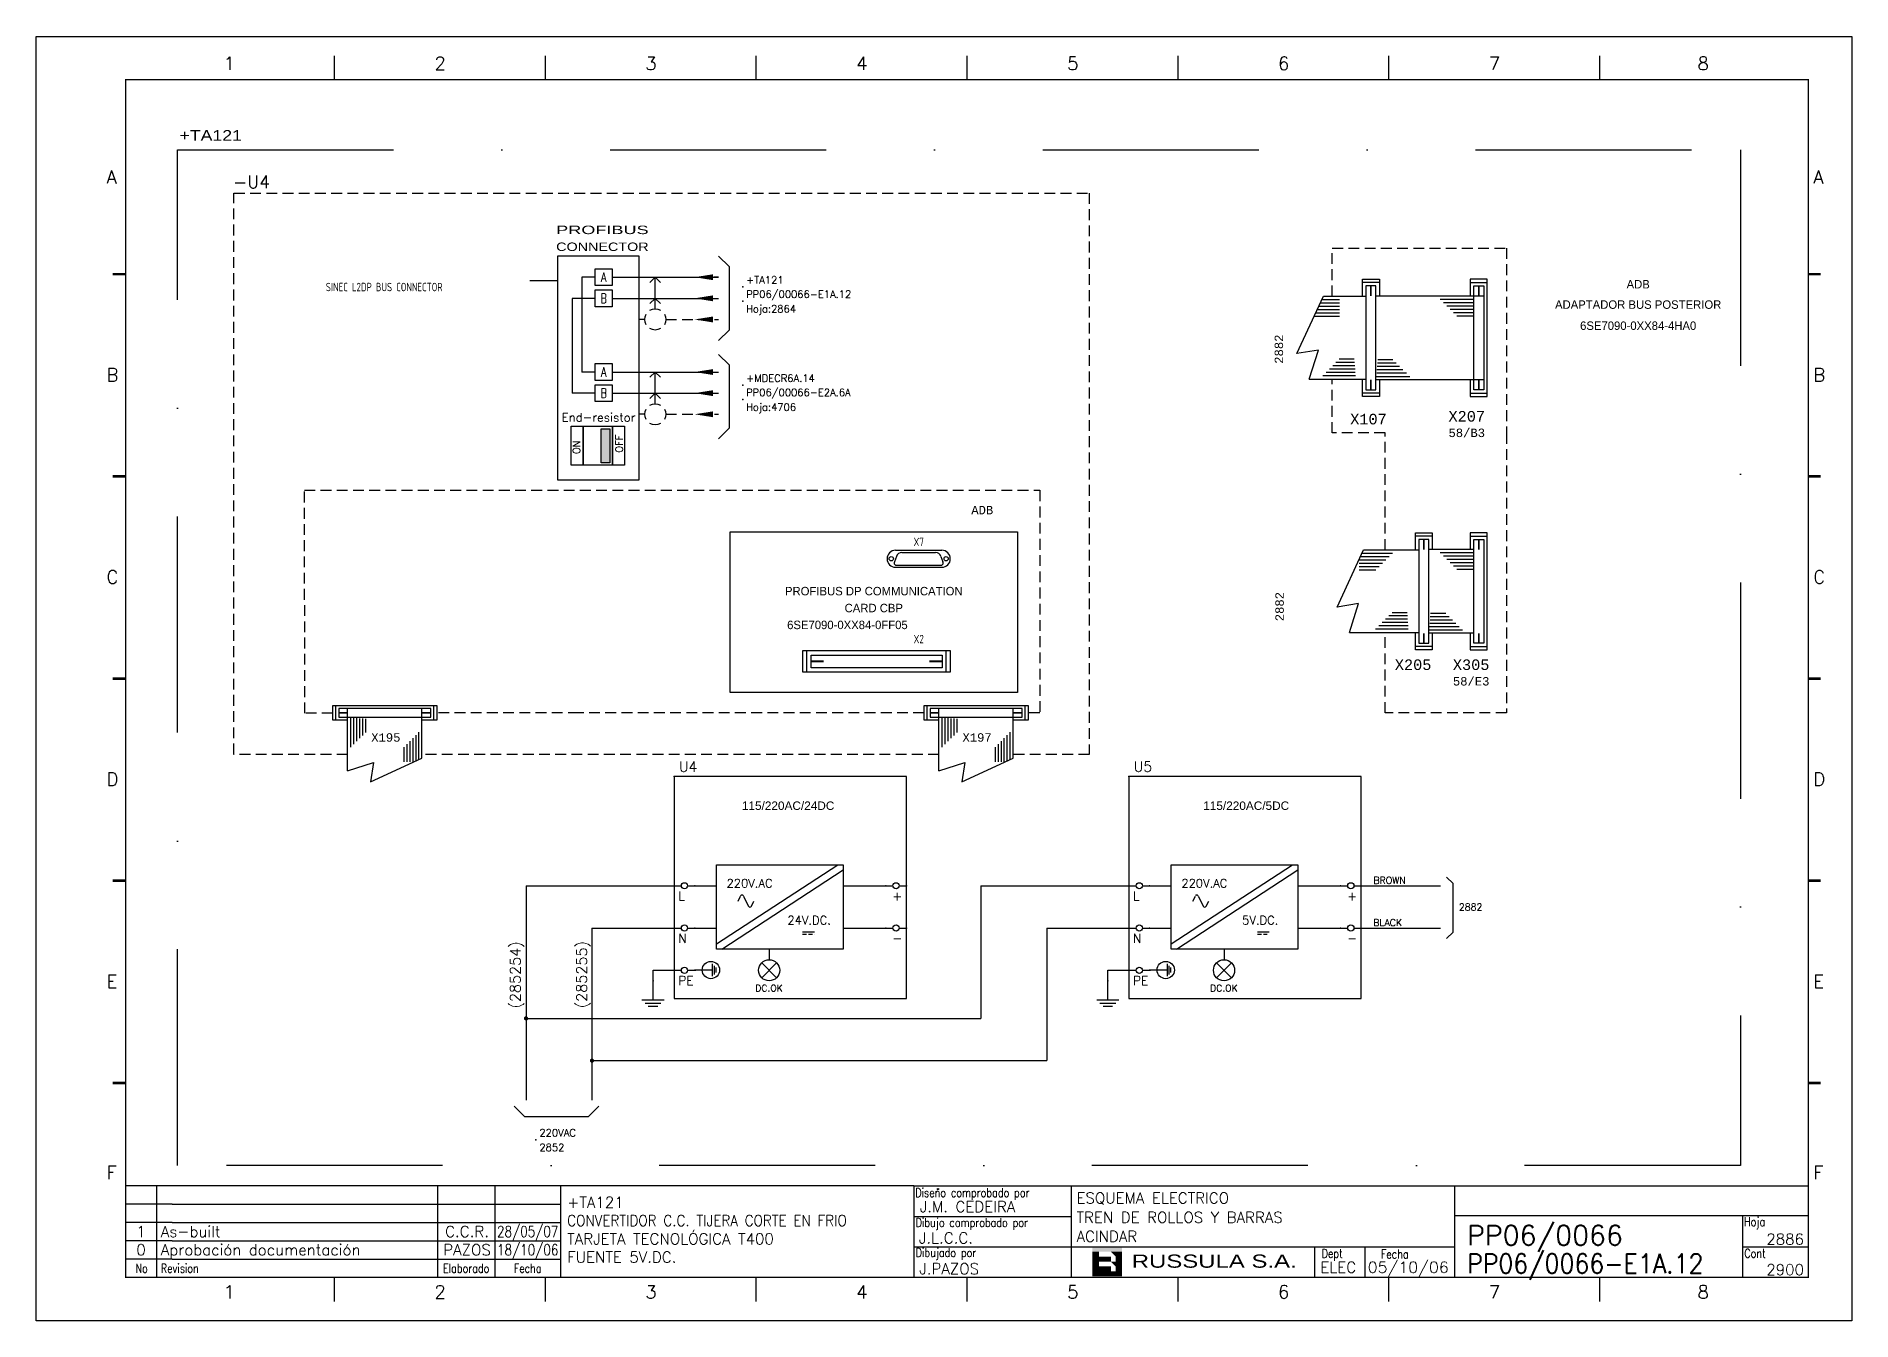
# Model space of a CAD drawing. Extents: x 3 to 423, y -4757 to 292.
# Drawn here: x 2.6 to 422.6, y -4757.2 to -4460.2 of the extents above; entities that cross this region are included whole.
import ezdxf
from ezdxf.enums import TextEntityAlignment as Align

# ---------------------------------------------------------------- set-up
doc = ezdxf.new("R2010")
doc.units = 0
doc.header["$LTSCALE"] = 10
doc.header["$MEASUREMENT"] = 0
for name, pattern in [('DASHDOT', [1, 0.5, -0.25, 0, -0.25]), ('DASHED2', [0.375, 0.25, -0.125]), ('HIDDEN', [0.375, 0.25, -0.125])]:
    doc.linetypes.add(name, pattern=pattern)
doc.layers.get('0').update_dxf_attribs({"linetype": 'CONTINUOUS'})
for name, color, linetype in [('1', 7, 'CONTINUOUS'), ('10', 5, 'CONTINUOUS'), ('102', 7, 'CONTINUOUS'), ('2', 7, 'CONTINUOUS'), ('4', 7, 'HIDDEN'), ('8', 1, 'CONTINUOUS'), ('9', 6, 'CONTINUOUS'), ('ATRIBUTOS', 6, 'CONTINUOUS'), ('DIBUJO', 7, 'CONTINUOUS'), ('NODE', 7, 'CONTINUOUS')]:
    doc.layers.add(name, color=color, linetype=linetype)
doc.styles.add('CROSSREF', font='MONOTXT', dxfattribs={"height": 2})
doc.styles.add('DIN', font='DIN.shx', dxfattribs={"width": 0.85})
doc.styles.add('HELVETICA', font='HELV.SHX')
doc.styles.add('LABEL', font='SIMPLEX', dxfattribs={"width": 0.8, "height": 4})
doc.styles.add('ROMANS', font='romans')
doc.styles.get("Standard").update_dxf_attribs({"font": 'simplex'})
doc.styles.add('TXT', font='txt')

msp = doc.modelspace()

# ---------------------------------------------------------------- texts
at = {"linetype": 'Continuous', "style": 'TXT'}
for s, width, p, p2 in [('PROFIBUS', 1.493182, (122.91, -4505.98), (144.3, -4505.98)), ('CONNECTOR', 1.263462, (122.91, -4509.89), (144.3, -4509.89))]:
    msp.add_text(s, height=1.954, dxfattribs=dict(at, width=width)).set_placement(p, p2, align=Align.FIT)
at = {"style": 'DIN', "width": 0.8}
for s, height, p in [('SINEC L2DP BUS CONNECTOR', 1.9542, (83.13, -4519.2)), ('X7', 1.954, (206.78, -4578.13)), ('X2', 1.954, (206.78, -4600.6))]:
    msp.add_text(s, height=height, dxfattribs=at).set_placement(p, align=Align.CENTER)
at = {"linetype": 'Continuous', "style": 'TXT'}
for s, height, p in [('ADB', 1.954, (373.24, -4518.56)), ('ADAPTADOR BUS POSTERIOR', 1.9542, (373.24, -4523.26)), ('6SE7090-0XX84-4HA0', 1.9542, (373.24, -4528.14)), ('PROFIBUS DP COMMUNICATION', 1.9542, (196.39, -4589.52)), ('CARD CBP', 1.954, (196.39, -4593.43)), ('6SE7090-0XX84-0FF05', 1.9542, (190.29, -4597.33))]:
    msp.add_text(s, height=height, dxfattribs=at).set_placement(p, align=Align.CENTER)
at = {"width": 0.933807}
msp.add_text('End-resistor', height=1.9542, dxfattribs=at).set_placement((124.16, -4549.34), (141.28, -4549.34), align=Align.FIT)
at = {"style": 'HELVETICA'}
for s, p in [('115/220AC/24DC', (187.27, -4639.14)), ('115/220AC/5DC', (292.49, -4639.14))]:
    msp.add_text(s, height=1.9542, dxfattribs=at).set_placement(p, align=Align.RIGHT)
for s, height, p in [('220V.AC', 1.954, (162.33, -4657.07)), ('220V.AC', 1.954, (267.55, -4657.07)), ('24V.DC.', 1.954, (176.4, -4665.62)), ('5V.DC.', 1.954, (281.62, -4665.62)), ('DC.OK', 1.563, (168.97, -4681.13)), ('DC.OK', 1.563, (274.2, -4681.13))]:
    msp.add_text(s, height=height).set_placement(p)
at = {"char_height": 1.954, "attachment_point": 1, "rotation": 90, "style": 'CROSSREF'}
for insert, width in [((289.13, -4535.97), 11.3441), ((289.29, -4595.51), 13.2202)]:
    msp.add_mtext('2882', dxfattribs=dict(at, insert=insert, width=width))
at = {"attachment_point": 1, "style": 'CROSSREF'}
for s, insert, char_height, width in [('X107', (306.61, -4547.54), 2.443, 14.6565), ('X207\\P{\\H0.8X;58/B3}', (329.35, -4546.89), 2.4428, 14.6565), ('ADB', (218.95, -4568.83), 1.954, 13.0926), ('X205', (316.94, -4604.34), 2.443, 14.6565), ('X305\\P{\\H0.8X;58/E3}', (330.37, -4604.34), 2.4428, 14.6565), ('X195', (80.12, -4621.41), 1.954, 17.0993), ('X197', (216.91, -4621.41), 1.954, 17.0993)]:
    msp.add_mtext(s, dxfattribs=dict(at, insert=insert, char_height=char_height, width=width))
at = {"layer": '102', "style": 'ROMANS'}
for s, p in [('OFF', (137.47, -4554.45)), ('ON', (127.6, -4555.28))]:
    msp.add_text(s, height=1.681, rotation=90, dxfattribs=at).set_placement(p, align=Align.MIDDLE)
at = {"layer": '2', "color": 6}
msp.add_text('-U4', height=2.931, dxfattribs=at).set_placement((48.16, -4495.35))
at = {"layer": '2', "color": 1}
for s, p in [('BROWN', (311.98, -4656.21)), ('2882', (331.75, -4662.38)), ('BLACK', (311.95, -4665.98))]:
    msp.add_text(s, height=1.588, dxfattribs=at).set_placement(p)
at = {"layer": '2', "color": 6}
for s, p in [('(285254)', (114.68, -4685.05)), ('(285255)', (130.04, -4684.98))]:
    msp.add_text(s, height=2.443, rotation=90, dxfattribs=at).set_placement(p)

# ---------------------------------------------------------------- blocks, each defined once
blk = doc.blocks.new('ITEM')
at = {"layer": 'ATRIBUTOS', "style": 'HELVETICA', "width": 1.2}
blk.add_attdef('ITEM', (0, 1.25), '', height=2.5, dxfattribs=at)
blk = doc.blocks.new('ELEC0042')
at = {"layer": '102'}
for p, q in [((2, 2), (-2, 2)), ((-2, 2), (-2, -2)), ((2, -2), (2, 2)), ((-2, -2), (2, -2))]:
    blk.add_line(p, q, dxfattribs=at)
blk.add_attdef('TB', text='', height=2.25, dxfattribs=at).set_placement((0, 3), align=Align.CENTER)
at = {"layer": '102', "width": 0.75}
blk.add_attdef('TN', text='', height=2.25, dxfattribs=at).set_placement((0, 0), align=Align.MIDDLE)
blk = doc.blocks.new('$030107')
at = {"layer": '102'}
for start, end in [(150, 210), (60, 120), (330, 30), (240, 300)]:
    blk.add_arc((0, 0), 2.5, start, end, dxfattribs=at)
blk = doc.blocks.new('NOD', base_point=(237.5, 170))
at = {"layer": 'NODE'}
blk.add_point((237.5, 170), dxfattribs=at)
blk = doc.blocks.new('$PP313')
at = {"layer": '2'}
blk.add_blockref('NOD', (0, 0), dxfattribs=at)
at = {"layer": '8'}
blk.add_attdef('1A', (1, -3.325), '', height=2.15, dxfattribs=at)
at = {"layer": '9'}
blk.add_attdef('ID', (1, 1), '', height=2.15, dxfattribs=at)
blk = doc.blocks.new('$$PLL21C')
for p, q in [((-2.5, 0), (-0.75, 0)), ((0.75, 0), (2.5, 0))]:
    blk.add_line(p, q)
at = {"layer": '2'}
blk.add_circle((0, 0), 0.75, dxfattribs=at)
for p in [(-2.5, 0), (2.5, 0)]:
    blk.add_blockref('NOD', p, dxfattribs=at)
at = {"layer": '8'}
blk.add_attdef('*A', (-1.5, -3.575), '', height=2.15, dxfattribs=at)
at = {"layer": '9'}
blk.add_attdef('ID', (-1.5, 1.25), '', height=2.15, dxfattribs=at)
blk = doc.blocks.new('$020203')
at = {"layer": '2'}
blk.add_line((-3.75, 0), (3.75, 0), dxfattribs=at)
at = {"layer": '4'}
blk.add_line((-3.75, -1.5), (3.75, -1.5), dxfattribs=at)
blk = doc.blocks.new('$021503')
at = {"layer": '2'}
for p, q in [((0, -10), (0, 0)), ((-3.5, -10), (3.5, -10)), ((-2.5, -11), (2.5, -11)), ((-1.5, -12), (1.5, -12))]:
    blk.add_line(p, q, dxfattribs=at)
blk.add_circle((0, -9), 5, dxfattribs=at)
blk.add_blockref('NOD', (0, 0), dxfattribs=at)
blk = doc.blocks.new('$020406')
at = {"layer": '2'}
for p, q in [((-5, 0), (-3.4, 3.2)), ((-1.6, 3.2), (0, 0)), ((0, 0), (1.6, -3.2)), ((3.4, -3.2), (5, 0))]:
    blk.add_line(p, q, dxfattribs=at)
for centre, start, end in [((-2.5, 2.8), 26.5651, 153.4349), ((2.5, -2.8), 206.5651, 333.4349)]:
    blk.add_arc(centre, 1, start, end, dxfattribs=at)
blk = doc.blocks.new('$$PLR12C')
for p, q in [((-2.5, 0), (-0.75, 0)), ((0.75, 0), (2.5, 0))]:
    blk.add_line(p, q)
at = {"layer": '2'}
blk.add_circle((0, 0), 0.75, dxfattribs=at)
for p in [(-2.5, 0), (2.5, 0)]:
    blk.add_blockref('NOD', p, dxfattribs=at)
at = {"layer": '8'}
blk.add_attdef('*A', text='', height=2.15, dxfattribs=at).set_placement((1.5, -3.575), align=Align.RIGHT)
at = {"layer": '9'}
blk.add_attdef('ID', text='', height=2.15, dxfattribs=at).set_placement((1.5, 1.25), align=Align.RIGHT)
blk = doc.blocks.new('$021501')
at = {"layer": '2'}
for p, q in [((0, -6), (0, 0)), ((-3.5, -6), (3.5, -6)), ((-2.5, -7), (2.5, -7)), ((-1.5, -8), (1.5, -8))]:
    blk.add_line(p, q, dxfattribs=at)
blk.add_blockref('NOD', (0, 0), dxfattribs=at)
blk = doc.blocks.new('newcajec')
at = {"layer": '1'}
for p, q in [((179.4, 20.85), (0.13, 20.85)), ((7, 20.85), (7, 0)), ((71, 20.85), (71, 0)), ((84, 20.85), (84, 0.09)), ((99, 20.85), (99, 0)), ((215.2, 20.8), (215.2, 0)), ((10.6, 16.64), (0, 16.64)), ((10.6, 16.64), (99, 16.64)), ((184.64, 20.18), (184.81, 20.01)), ((184.81, 20.01), (185.18, 20.25)), ((10.6, 12.48), (0, 12.48)), ((10.6, 12.48), (99, 12.48)), ((179.4, 13.87), (215.2, 13.87)), ((368, 14.06), (368, 0)), ((10.6, 8.32), (0, 8.32)), ((10.6, 8.32), (99, 8.32)), ((10.6, 4.16), (0, 4.16)), ((10.6, 4.16), (99, 4.16)), ((179.4, 6.93), (267.63, 6.93)), ((267.63, 6.93), (302.5, 6.93)), ((270.63, 6.91), (270.63, 0)), ((282.07, 6.93), (282.07, 0)), ((368, 6.93), (383, 6.93))]:
    blk.add_line(p, q, dxfattribs=at)
for points in [[(47.5, 272.5, 0.3, 0.3, 0), (47.5, 277.91, 0.3, 0.3, 0)], [(95.5, 272.5, 0.3, 0.3, 0), (95.5, 277.91, 0.3, 0.3, 0)], [(143.5, 272.5, 0.3, 0.3, 0), (143.5, 277.91, 0.3, 0.3, 0)], [(191.5, 272.5, 0.3, 0.3, 0), (191.5, 277.91, 0.3, 0.3, 0)], [(239.5, 272.5, 0.3, 0.3, 0), (239.5, 277.91, 0.3, 0.3, 0)], [(287.5, 272.5, 0.3, 0.3, 0), (287.5, 277.91, 0.3, 0.3, 0)], [(335.5, 272.5, 0.3, 0.3, 0), (335.5, 277.91, 0.3, 0.3, 0)], [(-2.99, 228.23, 0.6, 0.6, 0), (-0.18, 228.23, 0.6, 0.6, 0)], [(383.01, 228.23, 0.6, 0.6, 0), (385.82, 228.23, 0.6, 0.6, 0)], [(-2.99, 182.23, 0.6, 0.6, 0), (-0.18, 182.23, 0.6, 0.6, 0)], [(383.01, 182.23, 0.6, 0.6, 0), (385.82, 182.23, 0.6, 0.6, 0)], [(-2.99, 136.23, 0.6, 0.6, 0), (-0.18, 136.23, 0.6, 0.6, 0)], [(383.01, 136.23, 0.6, 0.6, 0), (385.82, 136.23, 0.6, 0.6, 0)], [(-2.99, 90.23, 0.6, 0.6, 0), (-0.18, 90.23, 0.6, 0.6, 0)], [(383.01, 90.23, 0.6, 0.6, 0), (385.82, 90.23, 0.6, 0.6, 0)], [(-2.99, 44.23, 0.6, 0.6, 0), (-0.18, 44.23, 0.6, 0.6, 0)], [(383.01, 44.23, 0.6, 0.6, 0), (385.82, 44.23, 0.6, 0.6, 0)], [(383, 20.8, 0.3, 0.3, 0), (179.4, 20.8, 0.3, 0.3, 0), (179.4, 0, 0.3, 0.3, 0)], [(302.5, 20.8, 0.3, 0.3, 0), (302.5, 0, 0.3, 0.3, 0)], [(302.5, 14, 0.3, 0.3, 0), (383, 14, 0.3, 0.3, 0)], [(47.5, -5.5, 0.3, 0.3, 0), (47.5, -0.09, 0.3, 0.3, 0)], [(95.5, -5.5, 0.3, 0.3, 0), (95.5, -0.09, 0.3, 0.3, 0)], [(143.5, -5.5, 0.3, 0.3, 0), (143.5, -0.09, 0.3, 0.3, 0)], [(191.5, -5.5, 0.3, 0.3, 0), (191.5, -0.09, 0.3, 0.3, 0)], [(239.5, -5.5, 0.3, 0.3, 0), (239.5, -0.09, 0.3, 0.3, 0)], [(287.5, -5.5, 0.3, 0.3, 0), (287.5, -0.09, 0.3, 0.3, 0)], [(335.5, -5.5, 0.3, 0.3, 0), (335.5, -0.09, 0.3, 0.3, 0)]]:
    blk.add_lwpolyline(points, format="xyseb", dxfattribs=at)
at = {"layer": '1', "const_width": 0.3}
blk.add_lwpolyline([(0, 0), (0, 272.5), (383, 272.5), (383, 0)], close=True, dxfattribs=at)
at = {"layer": '2', "color": 14}
for p, q in [((221.42, 4.69), (221.42, 5.81)), ((221.42, 2.47), (221.42, 3.58))]:
    blk.add_line(p, q, dxfattribs=at)
for points in [[(220.05, 5.81), (220.05, 6.92), (226.74, 5.81), (226.74, 6.92)], [(221.42, 2.47), (220.05, 2.47), (221.42, 5.81), (220.05, 5.81)], [(221.42, 4.69), (224.25, 4.69), (221.42, 3.58), (224.25, 3.58)], [(224.25, 5.81), (225.37, 5.81), (225.37, 4.69)], [(225.37, 5.81), (226.74, 5.81), (225.37, 1.35), (226.74, 1.35)], [(224.25, 0.24), (224.25, 2.47), (220.05, 0.24), (220.05, 2.47)], [(224.25, 3.58), (225.37, 3.58), (225.37, 2.47)], [(226.74, 1.35), (226.74, 0.24), (224.25, 1.35), (224.25, 0.24)]]:
    blk.add_solid(points, dxfattribs=at)
at = {"layer": '1', "style": 'ROMANS'}
for s, p in [('1', (22.29, 274.68)), ('2', (70.29, 274.68)), ('3', (118.29, 274.68)), ('4', (166.29, 274.68)), ('5', (214.29, 274.68)), ('6', (262.29, 274.68)), ('7', (310.29, 274.68)), ('8', (357.79, 274.68)), ('A', (-4.37, 248.84)), ('A', (384.13, 248.84)), ('B', (-4.37, 203.84)), ('B', (384.13, 203.84)), ('C', (-4.37, 157.84)), ('C', (384.13, 157.84)), ('D', (-4.37, 111.84)), ('D', (384.13, 111.84)), ('E', (-4.37, 65.84)), ('E', (384.13, 65.84)), ('F', (-4.37, 22.34)), ('F', (384.13, 22.34)), ('1', (22.29, -4.82)), ('2', (70.29, -4.82)), ('3', (118.29, -4.82)), ('4', (166.29, -4.82)), ('5', (214.29, -4.82)), ('6', (262.29, -4.82)), ('7', (310.29, -4.82)), ('8', (357.79, -4.82))]:
    blk.add_text(s, height=3, dxfattribs=at).set_placement(p)
at = {"layer": '1', "style": 'LABEL', "width": 0.8}
for s, p in [('Diseno comprobado por', (179.73, 18.27)), ('Dibujo comprobado por', (179.81, 11.47)), ('Hoja', (368.38, 11.66)), ('Dibujado por', (179.83, 4.64)), ('Fecha', (285.71, 4.3)), ('Cont', (368.43, 4.46)), ('No', (2.23, 1.05)), ('Revision', (8, 1.05))]:
    blk.add_text(s, height=2, dxfattribs=at).set_placement(p)
for s, p in [('Dept', (274.61, 4.44)), ('Elaborado', (77.5, 1.05)), ('Fecha', (91.5, 1.05))]:
    blk.add_text(s, height=2, dxfattribs=at).set_placement(p, align=Align.CENTER)
at = {"layer": '10', "style": 'ROMANS'}
for tag, p in [('REV41', (3.5, 18.74)), ('REV43', (77.7, 18.74)), ('REV31', (3.5, 14.58)), ('REV33', (77.7, 14.58)), ('REV21', (3.5, 10.42)), ('REV23', (77.7, 10.42)), ('REV11', (3.5, 6.27)), ('REV13', (77.7, 6.27))]:
    blk.add_attdef(tag, text='', height=2.5, dxfattribs=at).set_placement(p, align=Align.MIDDLE)
for tag, p, height in [('REV42', (8, 17.49), 2.5), ('SHEETNAME1', (100.5, 15.83), 2.5), ('DESIGNCHECK', (180.74, 14.83), 2.5), ('DOCUMENTTYPE', (216.43, 16.8), 2.5), ('NOTA', (305.32, 15.8), 3), ('REV32', (8, 13.33), 2.5), ('SHEETNAME2', (100.5, 11.67), 2.5), ('OBJECT', (216.43, 12.4), 2.5), ('REV22', (8, 9.17), 2.5), ('SHEETNAME3', (100.5, 7.51), 2.5), ('DRAWINGCHECK', (180.53, 7.71), 2.5), ('CUSTOMER', (216.43, 8.08), 2.5), ('ORDER', (305.32, 7.3), 4.5), ('REV12', (8, 5.01), 2.5), ('SHEETNAME4', (100.5, 3.35), 2.5), ('DOCUMENT_ID', (305.32, 0.93), 4.4), ('USER', (180.63, 0.71), 2.5), ('DEPARTMENT', (271.93, 1.05), 2.5)]:
    blk.add_attdef(tag, p, '', height=height, dxfattribs=at)
for tag, width, p, p2 in [('REV44', 1.221199, (84.53, 17.49), (98.48, 17.49)), ('REV34', 1.221199, (84.53, 13.33), (98.48, 13.33)), ('REV24', 1.221199, (84.53, 9.17), (98.48, 9.17)), ('REV14', 1.221199, (84.53, 5.01), (98.48, 5.01)), ('CREATED2', 7.039915, (282.71, 1.05), (301.14, 1.05))]:
    blk.add_attdef(tag, text='', height=2.5, dxfattribs=dict(at, width=width)).set_placement(p, p2, align=Align.FIT)
for tag, p in [('SHEET', (382, 7.43)), ('NEXTSHEET', (382, 0.5))]:
    blk.add_attdef(tag, text='', height=2.5, dxfattribs=at).set_placement(p, align=Align.RIGHT)
at = {"layer": 'DIBUJO', "color": 14, "style": 'HELVETICA', "width": 1.3}
blk.add_text('RUSSULA S.A.', height=3, dxfattribs=at).set_placement((229, 2.19))

# ---------------------------------------------------------------- hatches: boundary and pattern name
at = {"layer": '2'}
msp.add_hatch(color=256, dxfattribs=at).paths.add_polyline_path([(133.34, -4558.84), (135.39, -4558.84), (135.39, -4551.05), (133.34, -4551.05)])

# ---------------------------------------------------------------- linework, layer by layer
at = {"linetype": 'HIDDEN'}
for p, q in [((302.47, -4509.21), (342.77, -4509.21)), ((302.47, -4520.37), (302.47, -4509.21)), ((342.77, -4509.21), (342.77, -4551.96)), ((143.39, -4525.72), (142.12, -4525.72)), ((148.27, -4525.72), (160.46, -4525.72)), ((302.47, -4551.96), (302.47, -4539.49)), ((143.39, -4547.65), (142.12, -4547.65)), ((148.27, -4547.65), (160.46, -4547.65)), ((314.68, -4551.96), (302.47, -4551.96)), ((314.68, -4579), (314.68, -4551.96)), ((342.77, -4551.96), (342.77, -4616.69)), ((314.68, -4616.69), (314.68, -4598.11)), ((342.77, -4616.69), (314.68, -4616.69))]:
    msp.add_line(p, q, dxfattribs=at)
for p, q in [((123.23, -4511.07), (123.23, -4562.82)), ((142.12, -4511.07), (123.23, -4511.07)), ((142.12, -4562.82), (142.12, -4511.07)), ((160.46, -4511.07), (162.91, -4513.51)), ((162.91, -4513.51), (162.91, -4528.16)), ((123.23, -4516.82), (116.79, -4516.82)), ((128.85, -4515.95), (128.85, -4537.88)), ((131.95, -4515.95), (128.85, -4515.95)), ((135.86, -4515.95), (160.46, -4515.95)), ((145.83, -4515.95), (144.61, -4517.17)), ((145.83, -4523.28), (145.83, -4515.95)), ((145.83, -4515.95), (147.05, -4517.17)), ((160.46, -4515.95), (159.4, -4515.95)), ((309.49, -4516.43), (313.36, -4516.43)), ((309.49, -4520.37), (309.49, -4516.43)), ((313.36, -4517.2), (309.49, -4517.2)), ((310.26, -4517.97), (310.26, -4541.96)), ((312.58, -4517.97), (310.26, -4517.97)), ((312.58, -4541.96), (312.58, -4517.97)), ((313.36, -4516.43), (313.36, -4520.3)), ((334.4, -4516.44), (334.4, -4520.3)), ((338.27, -4516.44), (334.4, -4516.44)), ((334.4, -4517.21), (338.27, -4517.21)), ((335.18, -4541.97), (335.18, -4517.98)), ((335.18, -4517.98), (337.5, -4517.98)), ((337.5, -4517.98), (337.5, -4541.97)), ((338.27, -4543.52), (338.27, -4516.44)), ((126.62, -4520.84), (126.62, -4542.76)), ((131.95, -4520.84), (126.62, -4520.84)), ((135.86, -4520.84), (160.46, -4520.84)), ((145.83, -4520.84), (144.61, -4522.06)), ((145.83, -4520.84), (147.05, -4522.06)), ((294.3, -4533.6), (300.45, -4520.37)), ((299.44, -4522.67), (304.14, -4522.67)), ((299.74, -4521.9), (304.14, -4521.9)), ((300.09, -4521.14), (304.14, -4521.14)), ((300.45, -4520.37), (310.26, -4520.37)), ((310.26, -4520.3), (310.25, -4520.3)), ((337.5, -4520.3), (312.58, -4520.3)), ((335.18, -4521.08), (327.44, -4521.08)), ((335.18, -4521.85), (328.21, -4521.85)), ((335.18, -4522.63), (328.99, -4522.63)), ((335.18, -4523.4), (329.76, -4523.4)), ((298.32, -4524.96), (304.14, -4524.96)), ((298.68, -4524.19), (304.14, -4524.19)), ((299.03, -4523.43), (304.14, -4523.43)), ((335.18, -4524.17), (330.53, -4524.17)), ((335.18, -4524.95), (331.31, -4524.95)), ((162.91, -4528.16), (160.46, -4530.61)), ((160.46, -4533.79), (162.91, -4536.23)), ((299.27, -4532.81), (294.3, -4533.6)), ((297.15, -4539.49), (299.27, -4532.81)), ((307.62, -4535.66), (303.32, -4535.66)), ((307.56, -4534.9), (304.09, -4534.9)), ((312.93, -4535.78), (317.28, -4535.78)), ((312.99, -4535.01), (316.5, -4535.01)), ((131.95, -4537.88), (128.85, -4537.88)), ((135.86, -4537.88), (160.46, -4537.88)), ((145.83, -4537.88), (144.61, -4539.1)), ((145.83, -4545.21), (145.83, -4537.88)), ((145.83, -4537.88), (147.05, -4539.1)), ((162.91, -4536.23), (162.91, -4550.89)), ((297.15, -4539.49), (310.26, -4539.49)), ((307.85, -4538.72), (300.26, -4538.72)), ((307.79, -4537.96), (301.03, -4537.96)), ((307.73, -4537.19), (301.79, -4537.19)), ((307.67, -4536.43), (302.56, -4536.43)), ((309.49, -4543.51), (309.49, -4539.49)), ((310.26, -4539.65), (310.25, -4539.65)), ((337.5, -4539.65), (312.58, -4539.65)), ((312.69, -4538.88), (320.37, -4538.88)), ((312.75, -4538.1), (319.6, -4538.1)), ((312.81, -4537.33), (318.82, -4537.33)), ((312.87, -4536.56), (318.05, -4536.56)), ((313.36, -4539.64), (313.36, -4543.51)), ((334.4, -4539.65), (334.4, -4543.52)), ((131.95, -4542.76), (126.62, -4542.76)), ((135.86, -4542.76), (160.46, -4542.76)), ((145.83, -4542.76), (144.61, -4543.99)), ((145.83, -4542.76), (147.05, -4543.99)), ((313.36, -4542.74), (309.49, -4542.74)), ((313.36, -4543.51), (309.49, -4543.51)), ((310.26, -4541.96), (312.58, -4541.96)), ((334.4, -4542.75), (338.27, -4542.75)), ((334.4, -4543.52), (338.27, -4543.52)), ((337.5, -4541.97), (335.18, -4541.97)), ((162.91, -4550.89), (160.46, -4553.33)), ((123.23, -4562.82), (142.12, -4562.82)), ((321.7, -4579), (321.7, -4575.05)), ((321.7, -4575.05), (325.57, -4575.05)), ((325.57, -4575.83), (321.7, -4575.83)), ((322.47, -4576.6), (322.47, -4600.59)), ((324.8, -4576.6), (322.47, -4576.6)), ((324.8, -4600.59), (324.8, -4576.6)), ((325.57, -4575.05), (325.57, -4578.92)), ((334.4, -4575.06), (334.4, -4578.93)), ((338.27, -4575.06), (334.4, -4575.06)), ((334.4, -4575.84), (338.27, -4575.84)), ((335.18, -4600.6), (335.18, -4576.61)), ((335.18, -4576.61), (337.5, -4576.61)), ((337.5, -4576.61), (337.5, -4600.6)), ((338.27, -4602.15), (338.27, -4575.06)), ((201.4, -4579.11), (212.15, -4579.11)), ((303.57, -4592.23), (309.71, -4579)), ((308.71, -4581.29), (314.83, -4581.29)), ((308.71, -4582.06), (314.06, -4582.06)), ((309, -4580.53), (315.59, -4580.53)), ((309.36, -4579.76), (316.36, -4579.76)), ((309.71, -4579), (322.47, -4579)), ((335.18, -4578.93), (324.8, -4578.93)), ((335.18, -4579.7), (327.44, -4579.7)), ((335.18, -4580.48), (328.21, -4580.48)), ((335.18, -4581.25), (328.99, -4581.25)), ((335.18, -4582.03), (329.76, -4582.03)), ((201.4, -4583.01), (212.15, -4583.01)), ((308.71, -4582.82), (313.3, -4582.82)), ((308.71, -4583.59), (312.53, -4583.59)), ((335.18, -4582.8), (330.53, -4582.8)), ((335.18, -4583.57), (331.31, -4583.57)), ((308.54, -4591.44), (303.57, -4592.23)), ((306.42, -4598.11), (308.54, -4591.44)), ((319.83, -4594.29), (315.53, -4594.29)), ((319.77, -4593.53), (316.3, -4593.53)), ((325.14, -4594.41), (329.49, -4594.41)), ((325.2, -4593.63), (328.72, -4593.63)), ((306.42, -4598.11), (322.47, -4598.11)), ((320.06, -4597.35), (312.48, -4597.35)), ((320.01, -4596.58), (313.24, -4596.58)), ((319.95, -4595.82), (314.01, -4595.82)), ((319.89, -4595.06), (314.77, -4595.06)), ((321.7, -4602.14), (321.7, -4598.11)), ((335.18, -4598.28), (324.8, -4598.28)), ((324.91, -4597.5), (332.59, -4597.5)), ((324.97, -4596.73), (331.81, -4596.73)), ((325.03, -4595.96), (331.04, -4595.96)), ((325.08, -4595.18), (330.26, -4595.18)), ((325.57, -4598.27), (325.57, -4602.14)), ((334.4, -4598.28), (334.4, -4602.15)), ((214.13, -4602.35), (179.93, -4602.35)), ((179.93, -4602.35), (179.93, -4607.23)), ((180.91, -4607.23), (180.91, -4602.35)), ((213.16, -4607.23), (213.16, -4602.35)), ((214.13, -4607.23), (214.13, -4602.35)), ((325.57, -4601.36), (321.7, -4601.36)), ((325.57, -4602.14), (321.7, -4602.14)), ((322.47, -4600.59), (324.8, -4600.59)), ((334.4, -4601.37), (338.27, -4601.37)), ((334.4, -4602.15), (338.27, -4602.15)), ((337.5, -4600.6), (335.18, -4600.6)), ((179.93, -4607.23), (184.54, -4607.23)), ((181.89, -4603.32), (212.18, -4603.32)), ((181.89, -4606.26), (181.89, -4603.32)), ((212.18, -4606.26), (181.89, -4606.26)), ((184.54, -4607.23), (214.13, -4607.23)), ((212.18, -4603.32), (212.18, -4606.26)), ((71.23, -4614.97), (95.31, -4614.97)), ((71.23, -4618.41), (71.23, -4614.97)), ((71.92, -4618.41), (71.92, -4614.97)), ((93.93, -4615.66), (72.61, -4615.66)), ((72.61, -4615.66), (72.61, -4617.72)), ((74.66, -4630.1), (74.66, -4615.65)), ((91.86, -4627.14), (91.86, -4615.65)), ((93.93, -4617.72), (93.93, -4615.66)), ((94.62, -4618.41), (94.62, -4614.97)), ((95.31, -4614.97), (95.31, -4618.41)), ((208.03, -4614.97), (232.1, -4614.97)), ((208.03, -4618.41), (208.03, -4614.97)), ((208.71, -4618.41), (208.71, -4614.97)), ((230.73, -4615.66), (209.4, -4615.66)), ((209.4, -4615.66), (209.4, -4617.72)), ((211.46, -4630.1), (211.46, -4615.65)), ((228.65, -4627.14), (228.65, -4615.65)), ((230.73, -4617.72), (230.73, -4615.66)), ((231.41, -4618.41), (231.41, -4614.97)), ((232.1, -4614.97), (232.1, -4618.41)), ((74.67, -4618.41), (71.23, -4618.41)), ((72.61, -4617.72), (93.93, -4617.72)), ((75.35, -4617.82), (75.35, -4624.65)), ((76.04, -4617.87), (76.04, -4623.96)), ((76.73, -4617.93), (76.73, -4623.27)), ((77.42, -4617.98), (77.42, -4622.58)), ((78.1, -4618.03), (78.1, -4621.9)), ((78.79, -4618.09), (78.79, -4621.21)), ((95.31, -4618.41), (91.87, -4618.41)), ((211.47, -4618.41), (208.03, -4618.41)), ((209.4, -4617.72), (230.73, -4617.72)), ((212.15, -4617.82), (212.15, -4624.65)), ((212.83, -4617.87), (212.83, -4623.96)), ((213.52, -4617.93), (213.52, -4623.27)), ((214.21, -4617.98), (214.21, -4622.58)), ((214.9, -4618.03), (214.9, -4621.9)), ((215.59, -4618.09), (215.59, -4621.21)), ((232.1, -4618.41), (228.66, -4618.41)), ((88.42, -4628.04), (88.42, -4623.91)), ((89.11, -4628.04), (89.11, -4623.22)), ((89.8, -4628.04), (89.8, -4622.53)), ((90.48, -4627.77), (90.48, -4621.85)), ((91.17, -4627.45), (91.17, -4621.16)), ((225.22, -4628.04), (225.22, -4623.91)), ((225.9, -4628.04), (225.9, -4623.22)), ((226.59, -4628.04), (226.59, -4622.53)), ((227.28, -4627.77), (227.28, -4621.85)), ((227.97, -4627.45), (227.97, -4621.16)), ((74.66, -4630.1), (80.67, -4628.19)), ((79.96, -4632.66), (91.86, -4627.14)), ((80.67, -4628.19), (79.96, -4632.66)), ((87.73, -4628.04), (87.73, -4624.6)), ((211.46, -4630.1), (217.46, -4628.19)), ((216.76, -4632.66), (228.65, -4627.14)), ((217.46, -4628.19), (216.76, -4632.66)), ((224.53, -4628.04), (224.53, -4624.6)), ((203.95, -4631.44), (150.21, -4631.44)), ((150.21, -4631.44), (150.21, -4682.74)), ((203.95, -4682.74), (203.95, -4631.44)), ((309.17, -4631.44), (255.43, -4631.44)), ((255.43, -4631.44), (255.43, -4682.74)), ((309.17, -4682.74), (309.17, -4631.44)), ((159.98, -4651.8), (189.29, -4651.8)), ((159.98, -4670.12), (188.07, -4651.8)), ((159.98, -4671.34), (159.98, -4651.8)), ((161.2, -4671.34), (189.29, -4653.02)), ((189.29, -4651.8), (189.29, -4671.34)), ((203.95, -4656.68), (203.95, -4651.8)), ((265.2, -4651.8), (294.52, -4651.8)), ((265.2, -4670.12), (293.3, -4651.8)), ((265.2, -4671.34), (265.2, -4651.8)), ((266.43, -4671.34), (294.52, -4653.02)), ((294.52, -4651.8), (294.52, -4671.34)), ((309.17, -4656.68), (309.17, -4651.8)), ((155.09, -4656.68), (159.98, -4656.68)), ((189.29, -4656.68), (199.06, -4656.68)), ((260.32, -4656.68), (265.2, -4656.68)), ((294.52, -4656.68), (304.29, -4656.68)), ((330.4, -4656.16), (328.91, -4654.66)), ((330.4, -4667.39), (330.4, -4656.16)), ((155.09, -4666.45), (159.98, -4666.45)), ((189.29, -4666.45), (199.06, -4666.45)), ((260.32, -4666.45), (265.2, -4666.45)), ((294.52, -4666.45), (304.29, -4666.45)), ((330.4, -4667.39), (328.91, -4668.89)), ((189.29, -4671.34), (159.98, -4671.34)), ((170.47, -4677.95), (173.92, -4674.5)), ((173.92, -4677.95), (170.47, -4674.5)), ((172.19, -4671.34), (172.19, -4673.78)), ((294.52, -4671.34), (265.2, -4671.34)), ((275.69, -4677.95), (279.15, -4674.5)), ((279.15, -4677.95), (275.69, -4674.5)), ((277.42, -4671.34), (277.42, -4673.78)), ((145.32, -4681.11), (145.32, -4676.22)), ((145.32, -4676.22), (150.21, -4676.22)), ((250.55, -4681.11), (250.55, -4676.22)), ((250.55, -4676.22), (255.43, -4676.22)), ((150.21, -4682.74), (203.95, -4682.74)), ((255.43, -4682.74), (309.17, -4682.74)), ((115.66, -4710.12), (113.21, -4707.68)), ((132.76, -4707.68), (130.31, -4710.12)), ((130.31, -4710.12), (115.66, -4710.12))]:
    msp.add_line(p, q)
at = {"color": 3, "linetype": 'Continuous'}
for p, q in [((163.17, -4611.99), (163.17, -4574.86)), ((163.17, -4574.86), (229.61, -4574.86)), ((229.61, -4574.86), (229.61, -4611.99)), ((184.67, -4611.99), (163.17, -4611.99)), ((229.61, -4611.99), (184.67, -4611.99))]:
    msp.add_line(p, q, dxfattribs=at)
at = {"color": 1}
for p, q in [((201.65, -4580.57), (201.16, -4581.79)), ((202.87, -4579.59), (210.69, -4579.59)), ((211.91, -4580.57), (212.4, -4581.79)), ((201.4, -4582.53), (212.15, -4582.53))]:
    msp.add_line(p, q, dxfattribs=at)
at = {"linetype": 'HIDDEN'}
for points in [[(74.66, -4626.3), (48.36, -4626.3), (48.36, -4496.48), (246.23, -4496.48), (246.23, -4626.3), (228.65, -4626.3)], [(211.46, -4626.3), (91.86, -4626.3)]]:
    msp.add_lwpolyline(points, dxfattribs=at)
for points, const_width in [([(311.42, -4517.97), (311.42, -4520.3)], 0.387), ([(336.34, -4517.98), (336.34, -4520.3)], 0.387), ([(311.42, -4539.64), (311.42, -4541.96)], 0.387), ([(336.34, -4539.65), (336.34, -4541.97)], 0.387), ([(323.63, -4576.6), (323.63, -4578.92)], 0.387), ([(336.34, -4576.61), (336.34, -4578.93)], 0.387), ([(323.63, -4598.27), (323.63, -4600.59)], 0.387), ([(336.34, -4598.28), (336.34, -4600.6)], 0.387), ([(181.89, -4604.79), (184.82, -4604.79)], 0.489), ([(209.25, -4604.79), (212.18, -4604.79)], 0.489), ([(74.67, -4616.69), (72.61, -4616.69)], 0.344), ([(93.93, -4616.69), (91.87, -4616.69)], 0.344), ([(211.47, -4616.69), (209.4, -4616.69)], 0.344), ([(230.73, -4616.69), (228.66, -4616.69)], 0.344)]:
    msp.add_lwpolyline(points, dxfattribs=dict(const_width=const_width))
at = {"linetype": 'DASHED2'}
for points in [[(71.23, -4616.75), (64.78, -4616.79), (64.66, -4565.23), (234.78, -4565.23), (234.78, -4616.69), (232.1, -4616.69)], [(128.15, -4616.69), (95.31, -4616.69)], [(208.03, -4616.69), (128.15, -4616.69)]]:
    msp.add_lwpolyline(points, dxfattribs=at)
at = {"const_width": 0.489}
for points in [[(115.69, -4687.35, 1), (116.18, -4687.35, 1)], [(130.95, -4697.12, 1), (131.43, -4697.12, 1)]]:
    msp.add_lwpolyline(points, format="xyb", close=True, dxfattribs=at)
at = {"color": 1}
for centre in [(200.43, -4581.06), (213.13, -4581.06)]:
    msp.add_circle(centre, 0.489, dxfattribs=at)
for centre in [(172.19, -4676.22), (277.42, -4676.22)]:
    msp.add_circle(centre, 2.44)
for centre, start, end in [((201.4, -4581.06), 90, 270), ((212.15, -4581.06), 270, 90)]:
    msp.add_arc(centre, 1.95, start, end)
for centre, radius, start, end in [((201.65, -4582.04), 0.546, 153.4349, 243.4349), ((202.89, -4580.87), 1.27, 90.7848, 166.5348), ((210.67, -4580.87), 1.27, 13.4652, 89.2152), ((211.91, -4582.04), 0.546, 296.5651, 26.5651)]:
    msp.add_arc(centre, radius, start, end, dxfattribs=at)
for points in [[(154.91, -4515.95), (159.17, -4515.28), (159.17, -4516.63)], [(154.91, -4520.84), (159.17, -4520.16), (159.17, -4521.51)], [(154.91, -4525.72), (159.17, -4525.05), (159.17, -4526.4)], [(154.91, -4537.88), (159.17, -4537.21), (159.17, -4538.55)], [(154.91, -4542.76), (159.17, -4542.09), (159.17, -4543.44)], [(154.91, -4547.65), (159.17, -4546.98), (159.17, -4548.32)]]:
    msp.add_solid(points)
at = {"layer": '2', "linetype": 'DASHDOT', "ltscale": 10}
for p, q in [((35.31, -4486.47), (396.93, -4486.47)), ((35.31, -4721.36), (35.31, -4486.47)), ((396.93, -4486.47), (396.93, -4721.36)), ((396.93, -4721.36), (35.31, -4721.36))]:
    msp.add_line(p, q, dxfattribs=at)
at = {"layer": '2', "color": 7}
for p, q in [((115.93, -4656.68), (150.21, -4656.68)), ((221.16, -4656.68), (255.43, -4656.68)), ((131.19, -4666.45), (150.21, -4666.45)), ((236.41, -4666.45), (255.43, -4666.45)), ((115.93, -4687.35), (221.16, -4687.35)), ((131.19, -4697.12), (236.41, -4697.12))]:
    msp.add_line(p, q, dxfattribs=at)
at = {"layer": '2'}
for points in [[(126.36, -4550.39), (129.18, -4550.39), (129.18, -4559.42), (126.36, -4559.42)], [(129.18, -4550.39), (135.91, -4550.39), (135.91, -4559.42), (129.18, -4559.42)], [(133.3, -4551.05), (135.35, -4551.05), (135.35, -4558.84), (133.3, -4558.84)], [(133.3, -4551.05), (135.35, -4551.05), (135.35, -4558.84), (133.3, -4558.84)], [(135.91, -4550.39), (138.74, -4550.39), (138.74, -4559.42), (135.91, -4559.42)]]:
    msp.add_lwpolyline(points, close=True, dxfattribs=at)
at = {"layer": 'DIBUJO'}
for p, q in [((115.93, -4656.68), (115.93, -4706.23)), ((221.16, -4656.68), (221.16, -4687.35)), ((309.14, -4656.68), (327.48, -4656.68)), ((131.19, -4666.45), (131.19, -4706.23)), ((236.41, -4666.45), (236.41, -4697.12)), ((309.14, -4666.45), (327.48, -4666.45))]:
    msp.add_line(p, q, dxfattribs=at)
msp.add_lwpolyline([(2.63, -4460.25), (422.63, -4460.25), (422.63, -4757.25), (2.63, -4757.25), (2.63, -4460.25)], dxfattribs=at)

# ---------------------------------------------------------------- block references
ref = msp.add_blockref('$PP313', (166.07, -4518.21, 0), dxfattribs=dict(xscale=0.7835377918477376, yscale=0.7835377918477376, zscale=0.7835377918477376))
ref.add_attrib('ID', '+TA121', (166.85, -4517.43, 0), dxfattribs={"layer": '9', "height": 1.685, "style": 'ROMANS'})
ref = msp.add_blockref('$PP313', (166.07, -4521.5, 0), dxfattribs=dict(xscale=0.7835377918477376, yscale=0.7835377918477376, zscale=0.7835377918477376))
ref.add_attrib('ID', 'PP06/00066-E1A.12', (166.85, -4520.72, 0), dxfattribs={"layer": '9', "height": 1.6846, "style": 'ROMANS'})
ref.add_attrib('1A', 'Hoja:2864', (166.85, -4524.11, 0), dxfattribs={"layer": '8', "height": 1.685, "style": 'ROMANS'})
for name, p, xscale, yscale, zscale in [('$030107', (145.83, -4525.72), -0.9771016234534973, 0.9771016234534973, 0.9771016234534973), ('$030107', (145.83, -4547.65), -0.9771016234534973, 0.9771016234534973, 0.9771016234534973), ('$020406', (166.82, -4660.22), 0.3664131087950615, 0.3664131087950615, 0.3664131087950615), ('$020406', (272.04, -4660.22), 0.3664131087950615, 0.3664131087950615, 0.3664131087950615), ('$020203', (181.3, -4667.35), 0.3664131087950615, 0.3664131087950615, 0.3664131087950615), ('$020203', (286.52, -4667.35), 0.3664131087950615, 0.3664131087950615, 0.3664131087950615), ('$021501', (145.32, -4678.67), 0.732826217590123, 0.732826217590123, 0.732826217590123), ('$021501', (250.55, -4678.67), 0.732826217590123, 0.732826217590123, 0.732826217590123)]:
    msp.add_blockref(name, p, dxfattribs=dict(xscale=xscale, yscale=yscale, zscale=zscale))
ref = msp.add_blockref('$PP313', (166.07, -4540.94, 0), dxfattribs=dict(xscale=0.7835377918477376, yscale=0.7835377918477376, zscale=0.7835377918477376))
ref.add_attrib('ID', '+MDECR6A.14', (166.85, -4540.15, 0), dxfattribs={"layer": '9', "height": 1.6846, "style": 'ROMANS'})
ref = msp.add_blockref('$PP313', (166.07, -4544.22, 0), dxfattribs=dict(xscale=0.7835377918477376, yscale=0.7835377918477376, zscale=0.7835377918477376))
ref.add_attrib('ID', 'PP06/00066-E2A.6A', (166.85, -4543.44, 0), dxfattribs={"layer": '9', "height": 1.6846, "style": 'ROMANS'})
ref.add_attrib('1A', 'Hoja:4706', (166.85, -4546.83, 0), dxfattribs={"layer": '8', "height": 1.685, "style": 'ROMANS'})
ref = msp.add_blockref('$PP313', (150.21, -4631.41), dxfattribs=dict(xscale=1.099239326385185, yscale=1.099239326385185, zscale=1.099239326385185))
ref.add_attrib('ID', 'U4', (151.31, -4630.31), dxfattribs={"layer": '9', "height": 2.363, "style": 'ROMANS'})
ref = msp.add_blockref('$PP313', (255.43, -4631.41), dxfattribs=dict(xscale=1.099239326385185, yscale=1.099239326385185, zscale=1.099239326385185))
ref.add_attrib('ID', 'U5', (256.53, -4630.31), dxfattribs={"layer": '9', "height": 2.363, "style": 'ROMANS'})
at = {"xscale": 0.9526740828675153, "yscale": 0.9526740828675153, "zscale": 0.9526740828675153}
for name, p, values in [('$$PLL21C', (152.59, -4656.68), {'*A': 'L'}), ('$$PLR12C', (201.54, -4656.68), {'*A': '+'}), ('$$PLL21C', (257.82, -4656.68), {'*A': 'L'}), ('$$PLR12C', (306.76, -4656.68), {'*A': '+'}), ('$$PLL21C', (152.59, -4666.45), {'*A': 'N'}), ('$$PLR12C', (201.54, -4666.45), {'*A': '-'}), ('$$PLL21C', (257.82, -4666.45), {'*A': 'N'}), ('$$PLR12C', (306.76, -4666.45), {'*A': '-'}), ('$$PLL21C', (152.59, -4676.22), {'*A': 'PE'}), ('$$PLL21C', (257.82, -4676.22), {'*A': 'PE'})]:
    msp.add_blockref(name, p, dxfattribs=at).add_auto_attribs(values)
at = {"xscale": 0.4001231148041876, "yscale": 0.4001231148041876, "zscale": 0.4001231148041876, "rotation": 90}
for p in [(155.11, -4676.16), (260.33, -4676.16)]:
    msp.add_blockref('$021503', p, dxfattribs=at)
ref = msp.add_blockref('$PP313', (118.24, -4715.42, 0), dxfattribs=dict(xscale=0.7835377918477376, yscale=0.7835377918477376, zscale=0.7835377918477376))
ref.add_attrib('ID', '220VAC', (119.03, -4714.64, 0), dxfattribs={"layer": '9', "height": 1.685, "style": 'ROMANS'})
ref.add_attrib('1A', '2852', (119.03, -4718.03, 0), dxfattribs={"layer": '8', "height": 1.685, "style": 'ROMANS'})
at = {"layer": '102'}
ref = msp.add_blockref('ELEC0042', (133.9, -4515.95), dxfattribs=dict(at, xscale=-0.9771016234534973, yscale=0.9771016234534973, zscale=0.9771016234534973))
ref.add_attrib('TN', 'A', dxfattribs={"height": 2.2, "width": 0.75}).set_placement((133.9, -4515.95), align=Align.MIDDLE)
ref = msp.add_blockref('ELEC0042', (133.9, -4520.84), dxfattribs=dict(at, xscale=-0.9771016234534973, yscale=0.9771016234534973, zscale=0.9771016234534973))
ref.add_attrib('TN', 'B', dxfattribs={"height": 2.2, "width": 0.75}).set_placement((133.9, -4520.84), align=Align.MIDDLE)
ref = msp.add_blockref('ELEC0042', (133.9, -4537.88), dxfattribs=dict(at, xscale=-0.9771016234534973, yscale=0.9771016234534973, zscale=0.9771016234534973))
ref.add_attrib('TN', 'A', dxfattribs={"height": 2.2, "width": 0.75}).set_placement((133.9, -4537.88), align=Align.MIDDLE)
ref = msp.add_blockref('ELEC0042', (133.9, -4542.76), dxfattribs=dict(at, xscale=-0.9771016234534973, yscale=0.9771016234534973, zscale=0.9771016234534973))
ref.add_attrib('TN', 'B', dxfattribs={"height": 2.2, "width": 0.75}).set_placement((133.9, -4542.76), align=Align.MIDDLE)
at = {"layer": '2', "color": 7}
ref = msp.add_blockref('newcajec', (23.31, -4747.23), dxfattribs=dict(at, xscale=1.016442892079963, yscale=1.016442892079963, zscale=1.016442892079963))
ref.add_attrib('REV24', '28/05/07', dxfattribs={"layer": '10', "height": 2.541, "style": 'ROMANS', "width": 0.728168}).set_placement((109.23, -4737.9), (123.41, -4737.9), align=Align.FIT)
ref.add_attrib('SHEETNAME3', 'TARJETA TECNOLÓGICA T400', (125.46, -4739.6), dxfattribs={"layer": '10', "height": 2.5411, "style": 'ROMANS'})
ref.add_attrib('SHEETNAME2', 'CONVERTIDOR C.C. TIJERA CORTE EN FRIO', (125.46, -4735.37), dxfattribs={"layer": '10', "height": 2.5411, "style": 'ROMANS', "width": 0.9})
ref.add_attrib('SHEETNAME1', '+TA121', (125.46, -4731.14), dxfattribs={"layer": '10', "height": 2.541, "style": 'ROMANS'})
ref.add_attrib('USER', 'J.PAZOS', (206.91, -4746.51), dxfattribs={"layer": '10', "height": 2.541, "style": 'ROMANS'})
ref.add_attrib('DRAWINGCHECK', 'J.L.C.C.', (206.81, -4739.39), dxfattribs={"layer": '10', "height": 2.541, "style": 'ROMANS'})
ref.add_attrib('DESIGNCHECK', 'J.M. CEDEIRA', (207.02, -4732.15), dxfattribs={"layer": '10', "height": 2.5411, "style": 'ROMANS'})
ref.add_attrib('REV22', 'As-built', (31.44, -4737.9), dxfattribs={"layer": '10', "height": 2.541, "style": 'ROMANS'})
ref.add_attrib('REV12', 'Aprobación documentación', (31.44, -4742.13), dxfattribs={"layer": '10', "height": 2.5411, "style": 'ROMANS'})
ref.add_attrib('REV21', '1', dxfattribs={"layer": '10', "height": 2.54, "style": 'ROMANS'}).set_placement((26.87, -4736.63), align=Align.MIDDLE)
ref.add_attrib('REV11', '0', dxfattribs={"layer": '10', "height": 2.54, "style": 'ROMANS'}).set_placement((26.87, -4740.86), align=Align.MIDDLE)
ref.add_attrib('SHEETNAME4', 'FUENTE 5V.DC.', (125.46, -4743.83), dxfattribs={"layer": '10', "height": 2.5411, "style": 'ROMANS'})
ref.add_attrib('REV14', '18/10/06', dxfattribs={"layer": '10', "height": 2.541, "style": 'ROMANS', "width": 0.728168}).set_placement((109.23, -4742.13), (123.41, -4742.13), align=Align.FIT)
ref.add_attrib('REV23', 'C.C.R.', dxfattribs={"layer": '10', "height": 2.541, "style": 'ROMANS'}).set_placement((102.29, -4736.63), align=Align.MIDDLE)
ref.add_attrib('REV13', 'PAZOS', dxfattribs={"layer": '10', "height": 2.541, "style": 'ROMANS'}).set_placement((102.29, -4740.86), align=Align.MIDDLE)
ref.add_attrib('DOCUMENT_ID', 'PP06/0066-E1A.12', (333.65, -4746.28), dxfattribs={"layer": '10', "height": 4.4723, "style": 'ROMANS', "width": 0.9})
ref.add_attrib('ORDER', 'PP06/0066', (333.65, -4739.81), dxfattribs={"layer": '10', "height": 4.574, "style": 'ROMANS'})
ref.add_attrib('CUSTOMER', 'ACINDAR', (243.3, -4739.01), dxfattribs={"layer": '10', "height": 2.541, "style": 'ROMANS'})
ref.add_attrib('OBJECT', 'TREN DE ROLLOS Y BARRAS', (243.3, -4734.62), dxfattribs={"layer": '10', "height": 2.5411, "style": 'ROMANS'})
ref.add_attrib('DOCUMENTTYPE', 'ESQUEMA ELECTRICO', (243.3, -4730.15), dxfattribs={"layer": '10', "height": 2.5411, "style": 'ROMANS'})
ref.add_attrib('CREATED2', '05/10/06', dxfattribs={"layer": '10', "height": 2.541, "style": 'ROMANS', "width": 0.961976}).set_placement((310.67, -4746.17), (329.41, -4746.17), align=Align.FIT)
ref.add_attrib('DEPARTMENT', 'ELEC', (299.71, -4746.17), dxfattribs={"layer": '10', "height": 2.541, "style": 'ROMANS'})
ref.add_attrib('NEXTSHEET', '2900', dxfattribs={"layer": '10', "height": 2.541, "style": 'ROMANS'}).set_placement((411.59, -4746.72), align=Align.RIGHT)
ref.add_attrib('SHEET', '2886', dxfattribs={"layer": '10', "height": 2.541, "style": 'ROMANS'}).set_placement((411.59, -4739.67), align=Align.RIGHT)
at = {"layer": 'DIBUJO', "xscale": 0.9771016234534973, "yscale": 0.9771016234534973, "zscale": 0.9771016234534973}
msp.add_blockref('ITEM', (35.76, -4485.6), dxfattribs=at).add_auto_attribs({'ITEM': '+TA121'})

msp.set_redraw_order([(e.dxf.handle, doc.entitydb.next_handle()) for e in msp.query("TEXT MTEXT ATTDEF DIMENSION ARC_DIMENSION")])  # texts and dimensions are drawn at this point

doc.saveas('drawing.dxf')
